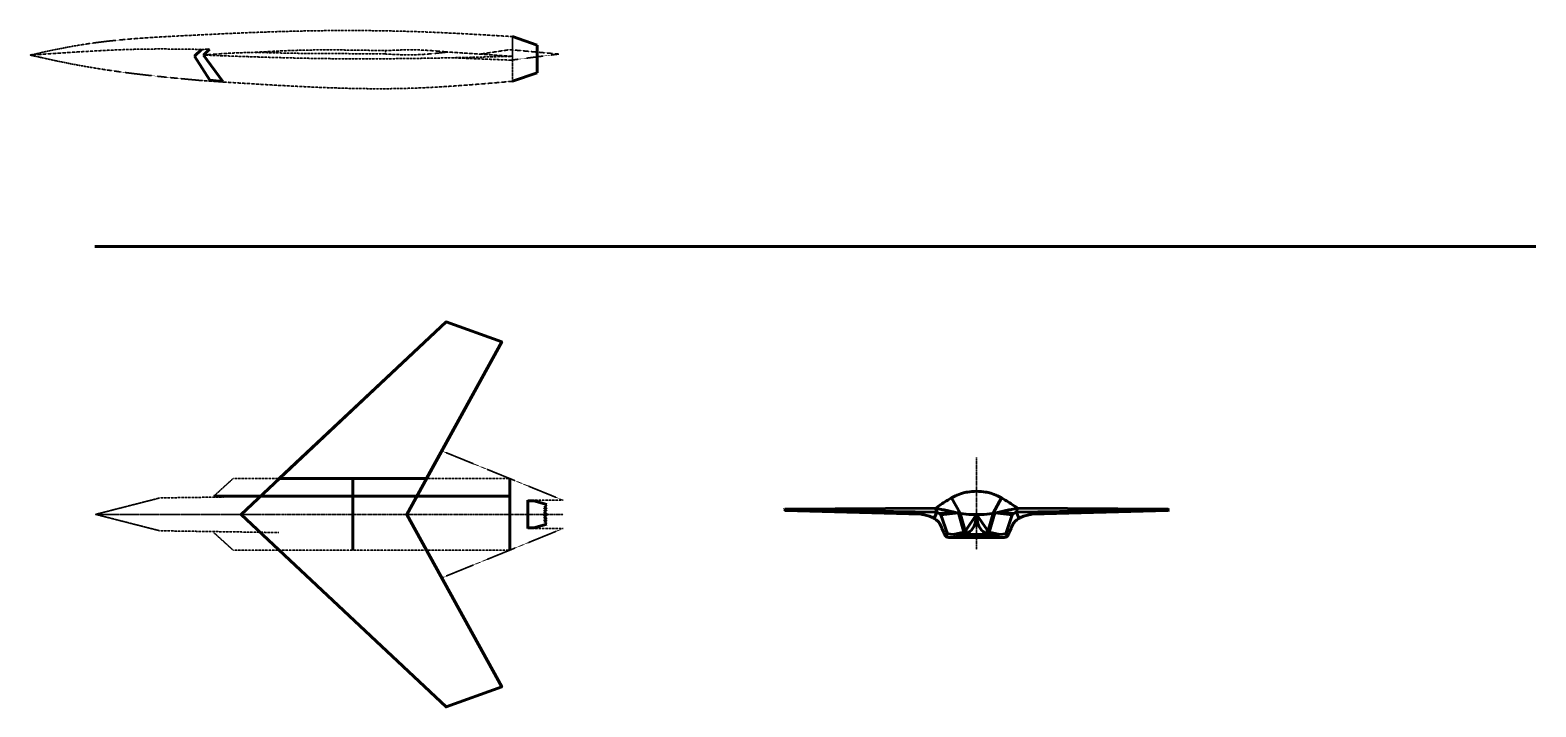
# Model space of a CAD drawing. Header units: millimetres. Extents: x 0 to 1932156, y -475559 to 1027176.
# Drawn here: x 67708 to 114807, y -243692 to -222526 of the extents above; entities that cross this region are included whole.
import ezdxf

# ---------------------------------------------------------------- set-up
doc = ezdxf.new("R2010")
doc.units = ezdxf.units.MM
doc.linetypes.add('CENTER', pattern=[2, 1.25, -0.25, 0.25, -0.25])
doc.linetypes.add('DASHED', pattern=[0.75, 0.5, -0.25])
for name, color, linetype, lineweight in [('_axes (Оси)', 6, 'CENTER', 30), ('_basic (Основной)', 4, 'Continuous', 60), ('_invisible (Невидимый)', 1, 'DASHED', 30)]:
    doc.layers.add(name, color=color, linetype=linetype, lineweight=lineweight)

msp = doc.modelspace()

# ---------------------------------------------------------------- linework, layer by layer
at = {"layer": '_axes (Оси)', "transparency": 33554687}
for p, q in [((97310.322, -238766.306), (97310.322, -235892.715)), ((84377.77, -237670.795), (69747.77, -237670.795)), ((84377.77, -237670.795), (69747.77, -237670.795))]:
    msp.add_line(p, q, dxfattribs=at)
at = {"layer": '_basic (Основной)', "transparency": 33554687}
for p, q in [((83565.081, -222998.952), (82798.98, -222728.896)), ((72847.748, -223344.017), (73072.462, -223130.353)), ((73321.637, -223122.76), (73130.191, -223306.862)), ((83565.081, -222998.952), (83565.081, -223428.104)), ((73333.041, -224093.381), (72847.748, -223344.017)), ((73130.191, -223306.862), (73736.892, -224137.333)), ((83565.081, -223857.257), (83565.081, -223428.104)), ((73736.892, -224137.333), (73333.041, -224093.381)), ((83565.081, -223857.257), (82798.98, -224127.312)), ((69733.632, -229289.663), (114806.551, -229289.663)), ((80104.872, -236550.795), (75499.873, -236550.795)), ((77802.373, -236550.795), (77802.373, -238790.795)), ((82710.803, -236550.795), (82710.803, -238790.795)), ((73451.789, -237102.393), (82710.803, -237102.393)), ((83271.434, -237228.953), (83271.434, -237670.795)), ((83271.434, -237247.031), (83462.768, -237247.031)), ((83462.768, -237247.031), (83867.693, -237367.172)), ((83867.693, -237367.172), (83819.401, -237388.07)), ((96794.619, -237636.804), (96525.61, -237157.582)), ((97825.996, -237636.826), (98095.026, -237157.616)), ((83271.434, -238112.636), (83271.434, -237670.795)), ((83862.473, -237411.582), (83788.079, -237457.291)), ((83788.079, -237457.291), (83858.556, -237521.29)), ((83788.079, -237884.298), (83858.556, -237820.299)), ((83858.556, -237521.29), (83790.246, -237596.515)), ((83790.246, -237596.515), (83860.723, -237670.795)), ((83790.246, -237745.074), (83860.723, -237670.795)), ((83858.556, -237820.299), (83790.246, -237745.074)), ((83819.401, -237388.07), (83862.473, -237411.582)), ((91318.365, -237508.662), (91289.525, -237527.575)), ((91289.525, -237527.575), (91325.461, -237552.021)), ((96081.874, -237604.012), (91289.525, -237527.575)), ((96037.826, -237475.589), (91318.365, -237508.662)), ((91325.461, -237552.021), (95581.327, -237665.195)), ((96054.438, -237624.131), (95984.997, -237801.313)), ((96081.874, -237604.012), (96054.438, -237624.131)), ((96190.322, -237682.527), (96081.874, -237604.012)), ((96136.098, -237643.269), (96585.959, -237594.285)), ((96190.322, -237682.527), (96741.921, -237626.328)), ((96190.322, -237682.527), (96397.43, -238281.633)), ((96741.921, -237626.328), (96912.892, -238225.258)), ((96794.649, -237636.826), (96982.444, -238304.167)), ((96982.444, -238158.884), (97310.322, -237670.795)), ((97638.201, -238158.884), (97310.322, -237670.795)), ((97825.996, -237636.826), (97638.201, -238304.167)), ((97878.724, -237626.328), (97707.752, -238225.258)), ((98430.322, -237682.527), (97878.724, -237626.328)), ((98484.546, -237643.269), (98034.685, -237594.285)), ((98430.322, -237682.527), (98223.215, -238281.633)), ((98430.322, -237682.527), (98538.77, -237604.012)), ((98538.77, -237604.012), (103331.119, -237527.575)), ((98538.77, -237604.012), (98566.206, -237624.131)), ((98566.206, -237624.131), (98635.647, -237801.313)), ((98582.818, -237475.589), (103302.28, -237508.662)), ((103295.183, -237552.021), (99039.317, -237665.195)), ((103331.119, -237527.575), (103295.183, -237552.021)), ((103302.28, -237508.662), (103331.119, -237527.575)), ((83271.434, -238094.558), (83462.768, -238094.558)), ((83462.768, -238094.558), (83867.693, -237974.417)), ((83862.473, -237930.007), (83788.079, -237884.298)), ((83819.401, -237953.519), (83862.473, -237930.007)), ((83867.693, -237974.417), (83819.401, -237953.519)), ((96397.43, -238281.633), (96339.197, -238346.032)), ((96397.43, -238281.633), (96587.872, -238296.953)), ((96982.444, -238304.167), (96579.423, -238393.067)), ((96912.892, -238225.258), (96587.872, -238296.953)), ((96982.444, -238304.167), (96982.444, -238158.884)), ((96982.444, -238304.167), (97310.322, -238304.167)), ((97638.201, -238304.167), (97310.322, -238304.167)), ((97638.201, -238304.167), (97638.201, -238158.884)), ((97638.201, -238304.167), (98041.221, -238393.067)), ((97707.752, -238225.258), (98032.772, -238296.953)), ((98223.215, -238281.633), (98032.772, -238296.953)), ((98223.215, -238281.633), (98281.447, -238346.032)), ((96446.061, -238393.067), (97310.291, -238393.067)), ((98174.583, -238393.067), (97310.353, -238393.067))]:
    msp.add_line(p, q, dxfattribs=at)
for points in [[(74307.191, -237670.795), (80718.707, -231649.998), (82458.636, -232277.382), (79487.984, -237670.795), (82458.636, -243064.207), (80718.707, -243691.591), (74307.191, -237670.795)], [(75499.873, -236550.795), (80718.707, -231649.998), (82458.636, -232277.382), (80104.872, -236550.795), (75499.873, -236550.795)]]:
    msp.add_lwpolyline(points, dxfattribs=at)
for points in [[(96037.826, -237475.589), (96232.469, -237335.119), (96415.665, -237221.538), (96650.13, -237092.679), (96867.458, -237009.854), (97026.044, -236973.78), (97310.322, -236947.168)], [(98582.818, -237475.589), (98388.176, -237335.119), (98204.979, -237221.538), (97970.515, -237092.679), (97753.186, -237009.854), (97594.6, -236973.78), (97310.322, -236947.168)], [(95984.997, -237801.313), (95885.562, -237747.698), (95710.048, -237694.225), (95581.327, -237665.195)], [(95984.997, -237801.313), (96050.272, -237841.836), (96127.476, -237911.725), (96212.017, -238066.745), (96284.748, -238242.759), (96318.901, -238311.741), (96337.067, -238342.964), (96357.412, -238366.201), (96382.844, -238380.723), (96446.061, -238393.067)], [(96081.874, -237604.012), (96063.733, -237570.387), (96049.558, -237537.995), (96037.826, -237475.589)], [(97310.322, -237670.795), (97066.145, -237674.634), (96741.921, -237626.328), (96037.826, -237475.589)], [(96982.444, -238304.167), (97196.783, -238106.1), (97310.322, -237670.795)], [(97310.322, -237670.795), (97554.5, -237674.634), (97878.724, -237626.328), (98582.818, -237475.589)], [(97638.201, -238304.167), (97423.861, -238106.1), (97310.322, -237670.795)], [(98635.647, -237801.313), (98570.372, -237841.836), (98493.168, -237911.725), (98408.627, -238066.745), (98335.896, -238242.759), (98301.744, -238311.741), (98283.578, -238342.964), (98263.233, -238366.201), (98237.801, -238380.723), (98174.583, -238393.067)], [(98538.77, -237604.012), (98556.911, -237570.387), (98571.086, -237537.995), (98582.818, -237475.589)], [(98635.647, -237801.313), (98735.083, -237747.698), (98910.597, -237694.225), (99039.317, -237665.195)]]:
    msp.add_spline(points, degree=3, dxfattribs=at)
at = {"layer": '_invisible (Невидимый)', "color": 4, "transparency": 33554687}
for p, q in [((82798.98, -222728.896), (82798.98, -224127.312)), ((82798.98, -222760.961), (82798.98, -223428.104)), ((73072.462, -223130.353), (73321.637, -223122.76)), ((78822.77, -223167.751), (78822.77, -223273.094)), ((80772.77, -223211.294), (82777.845, -223344.954)), ((81775.307, -223278.124), (82713.322, -223137.638)), ((82713.322, -223137.638), (84242.019, -223275.703)), ((82744.57, -223465.981), (80930.363, -223392.111)), ((84242.019, -223275.703), (82744.57, -223465.981)), ((82798.98, -224095.248), (82798.98, -223428.104)), ((72430.262, -224044.208), (73101.265, -224107.071)), ((80718.707, -231649.998), (74307.191, -237670.795)), ((82458.636, -232277.382), (80718.707, -231649.998)), ((79487.984, -237670.795), (82458.636, -232277.382)), ((84377.77, -237228.953), (80581.903, -235684.712)), ((73451.789, -237102.393), (74057.381, -236550.795)), ((74057.381, -236550.795), (82710.803, -236550.795)), ((69755.374, -237670.795), (71765.523, -237156.822)), ((75482.35, -237102.393), (71765.523, -237156.822)), ((83271.434, -237228.953), (84377.77, -237228.953)), ((69755.374, -237670.795), (73755.374, -237670.795)), ((69755.374, -237670.795), (75355.374, -237670.795)), ((69755.374, -237670.795), (71765.523, -238184.767)), ((69755.374, -237670.795), (73755.374, -237670.795)), ((69755.374, -237670.795), (75355.374, -237670.795)), ((69755.374, -237670.795), (73755.374, -237670.795)), ((69755.374, -237670.795), (75355.374, -237670.795)), ((69755.374, -237670.795), (73755.374, -237670.795)), ((69755.374, -237670.795), (75355.374, -237670.795)), ((69755.374, -237670.795), (73755.374, -237670.795)), ((69755.374, -237670.795), (75355.374, -237670.795)), ((69755.374, -237670.795), (73755.374, -237670.795)), ((69755.374, -237670.795), (75355.374, -237670.795)), ((69755.374, -237670.795), (73755.374, -237670.795)), ((69755.374, -237670.795), (75355.374, -237670.795)), ((69755.374, -237670.795), (73755.374, -237670.795)), ((69755.374, -237670.795), (75355.374, -237670.795)), ((69755.374, -237670.795), (73755.374, -237670.795)), ((69755.374, -237670.795), (75355.374, -237670.795)), ((69755.374, -237670.795), (73755.374, -237670.795)), ((69755.374, -237670.795), (75355.374, -237670.795)), ((69755.374, -237670.795), (73755.374, -237670.795)), ((69755.374, -237670.795), (75355.374, -237670.795)), ((69755.374, -237670.795), (73755.374, -237670.795)), ((69755.374, -237670.795), (75355.374, -237670.795)), ((69755.374, -237670.795), (73755.374, -237670.795)), ((69755.374, -237670.795), (75355.374, -237670.795)), ((69755.374, -237670.795), (73755.374, -237670.795)), ((69755.374, -237670.795), (75355.374, -237670.795)), ((69755.374, -237670.795), (73755.374, -237670.795)), ((69755.374, -237670.795), (75355.374, -237670.795)), ((69755.374, -237670.795), (73755.374, -237670.795)), ((69755.374, -237670.795), (75355.374, -237670.795)), ((69755.374, -237670.795), (73755.374, -237670.795)), ((69755.374, -237670.795), (75355.374, -237670.795)), ((69755.374, -237670.795), (73755.374, -237670.795)), ((69755.374, -237670.795), (75355.374, -237670.795)), ((69755.374, -237670.795), (73755.374, -237670.795)), ((69755.374, -237670.795), (75355.374, -237670.795)), ((69755.374, -237670.795), (73755.374, -237670.795)), ((69755.374, -237670.795), (75355.374, -237670.795)), ((69755.374, -237670.795), (73755.374, -237670.795)), ((69755.374, -237670.795), (75355.374, -237670.795)), ((69755.374, -237670.795), (73755.374, -237670.795)), ((69755.374, -237670.795), (75355.374, -237670.795)), ((69755.374, -237670.795), (73755.374, -237670.795)), ((69755.374, -237670.795), (75355.374, -237670.795)), ((69755.374, -237670.795), (73755.374, -237670.795)), ((69755.374, -237670.795), (75355.374, -237670.795)), ((69755.374, -237670.795), (73755.374, -237670.795)), ((69755.374, -237670.795), (75355.374, -237670.795)), ((69755.374, -237670.795), (73755.374, -237670.795)), ((69755.374, -237670.795), (75355.374, -237670.795)), ((69755.374, -237670.795), (73755.374, -237670.795)), ((69755.374, -237670.795), (75355.374, -237670.795)), ((69755.374, -237670.795), (73755.374, -237670.795)), ((69755.374, -237670.795), (75355.374, -237670.795)), ((69755.374, -237670.795), (73755.374, -237670.795)), ((69755.374, -237670.795), (75355.374, -237670.795)), ((69755.374, -237670.795), (73755.374, -237670.795)), ((69755.374, -237670.795), (75355.374, -237670.795)), ((69755.374, -237670.795), (73755.374, -237670.795)), ((69755.374, -237670.795), (75355.374, -237670.795)), ((69755.374, -237670.795), (73755.374, -237670.795)), ((69755.374, -237670.795), (73755.374, -237670.795)), ((69755.374, -237670.795), (75355.374, -237670.795)), ((69755.374, -237670.795), (73755.374, -237670.795)), ((69755.374, -237670.795), (75355.374, -237670.795)), ((69755.374, -237670.795), (73755.374, -237670.795)), ((69755.374, -237670.795), (75355.374, -237670.795)), ((69755.374, -237670.795), (73755.374, -237670.795)), ((69755.374, -237670.795), (75355.374, -237670.795)), ((69755.374, -237670.795), (73755.374, -237670.795)), ((69755.374, -237670.795), (75355.374, -237670.795)), ((69755.374, -237670.795), (73755.374, -237670.795)), ((69755.374, -237670.795), (75355.374, -237670.795)), ((69755.374, -237670.795), (73755.374, -237670.795)), ((69755.374, -237670.795), (75355.374, -237670.795)), ((69755.374, -237670.795), (73755.374, -237670.795)), ((69755.374, -237670.795), (75355.374, -237670.795)), ((69755.374, -237670.795), (73755.374, -237670.795)), ((69755.374, -237670.795), (75355.374, -237670.795)), ((69755.374, -237670.795), (73755.374, -237670.795)), ((69755.374, -237670.795), (75355.374, -237670.795)), ((69755.374, -237670.795), (73755.374, -237670.795)), ((69755.374, -237670.795), (75355.374, -237670.795)), ((69755.374, -237670.795), (73755.374, -237670.795)), ((69755.374, -237670.795), (75355.374, -237670.795)), ((69755.374, -237670.795), (73755.374, -237670.795)), ((69755.374, -237670.795), (75355.374, -237670.795)), ((69755.374, -237670.795), (73755.374, -237670.795)), ((69755.374, -237670.795), (75355.374, -237670.795)), ((69755.374, -237670.795), (73755.374, -237670.795)), ((69755.374, -237670.795), (75355.374, -237670.795)), ((69755.374, -237670.795), (73755.374, -237670.795)), ((69755.374, -237670.795), (75355.374, -237670.795)), ((69755.374, -237670.795), (73755.374, -237670.795)), ((69755.374, -237670.795), (75355.374, -237670.795)), ((69755.374, -237670.795), (73755.374, -237670.795)), ((69755.374, -237670.795), (75355.374, -237670.795)), ((69755.374, -237670.795), (73755.374, -237670.795)), ((69755.374, -237670.795), (75355.374, -237670.795)), ((69755.374, -237670.795), (73755.374, -237670.795)), ((69755.374, -237670.795), (75355.374, -237670.795)), ((69755.374, -237670.795), (73755.374, -237670.795)), ((69755.374, -237670.795), (75355.374, -237670.795)), ((69755.374, -237670.795), (73755.374, -237670.795)), ((69755.374, -237670.795), (75355.374, -237670.795)), ((69755.374, -237670.795), (73755.374, -237670.795)), ((69755.374, -237670.795), (75355.374, -237670.795)), ((69755.374, -237670.795), (73755.374, -237670.795)), ((69755.374, -237670.795), (75355.374, -237670.795)), ((69755.374, -237670.795), (73755.374, -237670.795)), ((69755.374, -237670.795), (75355.374, -237670.795)), ((69755.374, -237670.795), (73755.374, -237670.795)), ((69755.374, -237670.795), (75355.374, -237670.795)), ((69755.374, -237670.795), (73755.374, -237670.795)), ((69755.374, -237670.795), (75355.374, -237670.795)), ((69755.374, -237670.795), (73755.374, -237670.795)), ((69755.374, -237670.795), (75355.374, -237670.795)), ((69755.374, -237670.795), (73755.374, -237670.795)), ((69755.374, -237670.795), (75355.374, -237670.795)), ((69755.374, -237670.795), (73755.374, -237670.795)), ((69755.374, -237670.795), (75355.374, -237670.795)), ((69755.374, -237670.795), (73755.374, -237670.795)), ((69755.374, -237670.795), (75355.374, -237670.795)), ((69755.374, -237670.795), (73755.374, -237670.795)), ((80718.707, -243691.591), (74307.191, -237670.795)), ((79487.984, -237670.795), (82458.636, -243064.207)), ((75482.35, -238239.196), (71765.523, -238184.767)), ((73451.789, -238239.196), (74057.381, -238790.795)), ((84377.77, -238112.636), (80581.903, -239656.877)), ((83271.434, -238112.636), (84377.77, -238112.636)), ((74057.381, -238790.795), (82710.803, -238790.795)), ((82458.636, -243064.207), (80718.707, -243691.591))]:
    msp.add_line(p, q, dxfattribs=at)
for points in [[(67707.77, -223306.862), (69189.24, -223004.748), (72581.197, -222697.345), (76086.366, -222556.766), (80158.956, -222587.664), (82798.98, -222728.896)], [(67707.77, -223306.862), (69667.886, -223181.515), (71375.841, -223118.78), (73072.462, -223130.353)], [(73130.191, -223306.862), (73830.029, -223254.287), (74730.191, -223220.422)], [(74730.191, -223220.422), (76148.31, -223155.85), (77455.174, -223147.155), (78822.77, -223167.751)], [(74730.191, -223220.422), (76148.31, -223253.067), (77455.174, -223261.31), (78822.77, -223273.094)], [(78822.77, -223167.751), (79746.693, -223143.621), (80772.77, -223211.294)], [(78822.77, -223273.094), (79746.693, -223297.224), (80772.77, -223211.294)], [(67707.77, -223306.862), (68933.727, -223569.721), (70632.602, -223845.881), (73101.265, -224107.071)], [(73130.191, -223306.862), (77235.862, -223420.614), (82777.845, -223344.954)], [(73101.265, -224107.071), (76118.33, -224287.081), (79446.989, -224348.948), (82798.98, -224127.312)]]:
    msp.add_spline(points, degree=3, dxfattribs=at)

doc.saveas('drawing.dxf')
